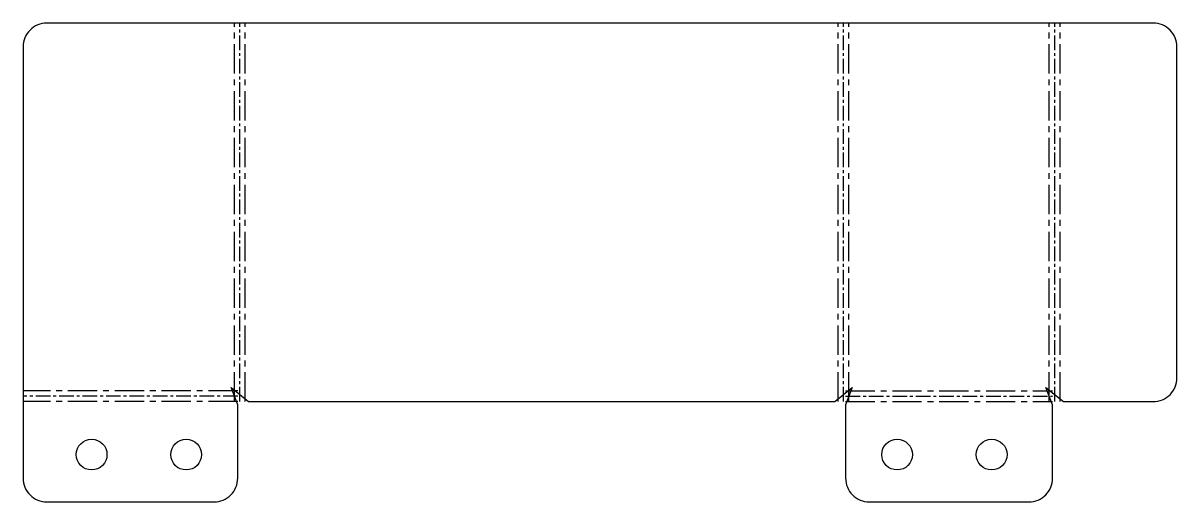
# Model space of a CAD drawing. Header units: inches. Extents: x -1146 to 223752, y 26431 to 27942.
# Drawn here: x 165164.1 to 165408.2, y 26610.7 to 26711.9 of the extents above; entities that cross this region are included whole.
import ezdxf

# ---------------------------------------------------------------- set-up
doc = ezdxf.new("R2010")
doc.units = ezdxf.units.IN
doc.header["$LTSCALE"] = 0.194989
doc.linetypes.add('CENTER', pattern=[50.8, 31.75, -6.35, 6.35, -6.35])
doc.layers.add('可见 (ISO)', color=7, linetype='Continuous', lineweight=25)
doc.layers.add('折弯线', color=1, linetype='CENTER')

msp = doc.modelspace()

# ---------------------------------------------------------------- linework, layer by layer
at = {"layer": '可见 (ISO)'}
msp.add_lwpolyline([(165211.83, 26631.9), (165335.83, 26631.9), (165339.53, 26634.9), (165338.13, 26631.2), (165338.13, 26615.7, 0.414214), (165343.13, 26610.7), (165376.93, 26610.7, 0.414214), (165381.93, 26615.7), (165381.93, 26631.2), (165380.53, 26634.9), (165384.23, 26631.9), (165403.23, 26631.9, 0.414214), (165408.23, 26636.9), (165408.23, 26706.9, 0.414214), (165403.23, 26711.9), (165169.13, 26711.9, 0.414214), (165164.13, 26706.9), (165164.13, 26615.7, 0.414214), (165169.13, 26610.7), (165204.53, 26610.7, 0.414214), (165209.53, 26615.7), (165209.53, 26631.2), (165208.13, 26634.9)], format="xyb", close=True, dxfattribs=at)
for centre in [(165178.63, 26620.7), (165198.63, 26620.7), (165349.03, 26620.7), (165369.03, 26620.7)]:
    msp.add_circle(centre, 3.25, dxfattribs=at)
at = {"layer": '折弯线', "color": 5, "linetype": 'CENTER'}
for points in [[(165208.83, 26631.9), (165208.83, 26711.9)], [(165211.13, 26631.9), (165211.13, 26711.9)], [(165336.53, 26631.9), (165336.53, 26711.9)], [(165338.83, 26631.9), (165338.83, 26711.9)], [(165381.23, 26631.9), (165381.23, 26711.9)], [(165383.53, 26631.9), (165383.53, 26711.9)], [(165209.53, 26634.2), (165164.13, 26634.2)], [(165338.13, 26634.2), (165381.93, 26634.2)], [(165209.53, 26631.9), (165164.13, 26631.9)], [(165338.13, 26631.9), (165381.93, 26631.9)]]:
    msp.add_lwpolyline(points, dxfattribs=at)
at = {"layer": '折弯线', "color": 1, "linetype": 'CENTER', "ltscale": 0.5}
for points in [[(165209.98, 26631.9), (165209.98, 26711.9)], [(165337.68, 26631.9), (165337.68, 26711.9)], [(165382.38, 26631.9), (165382.38, 26711.9)], [(165209.53, 26633.05), (165164.13, 26633.05)], [(165338.13, 26633.05), (165381.93, 26633.05)]]:
    msp.add_lwpolyline(points, dxfattribs=at)

doc.saveas('drawing.dxf')
